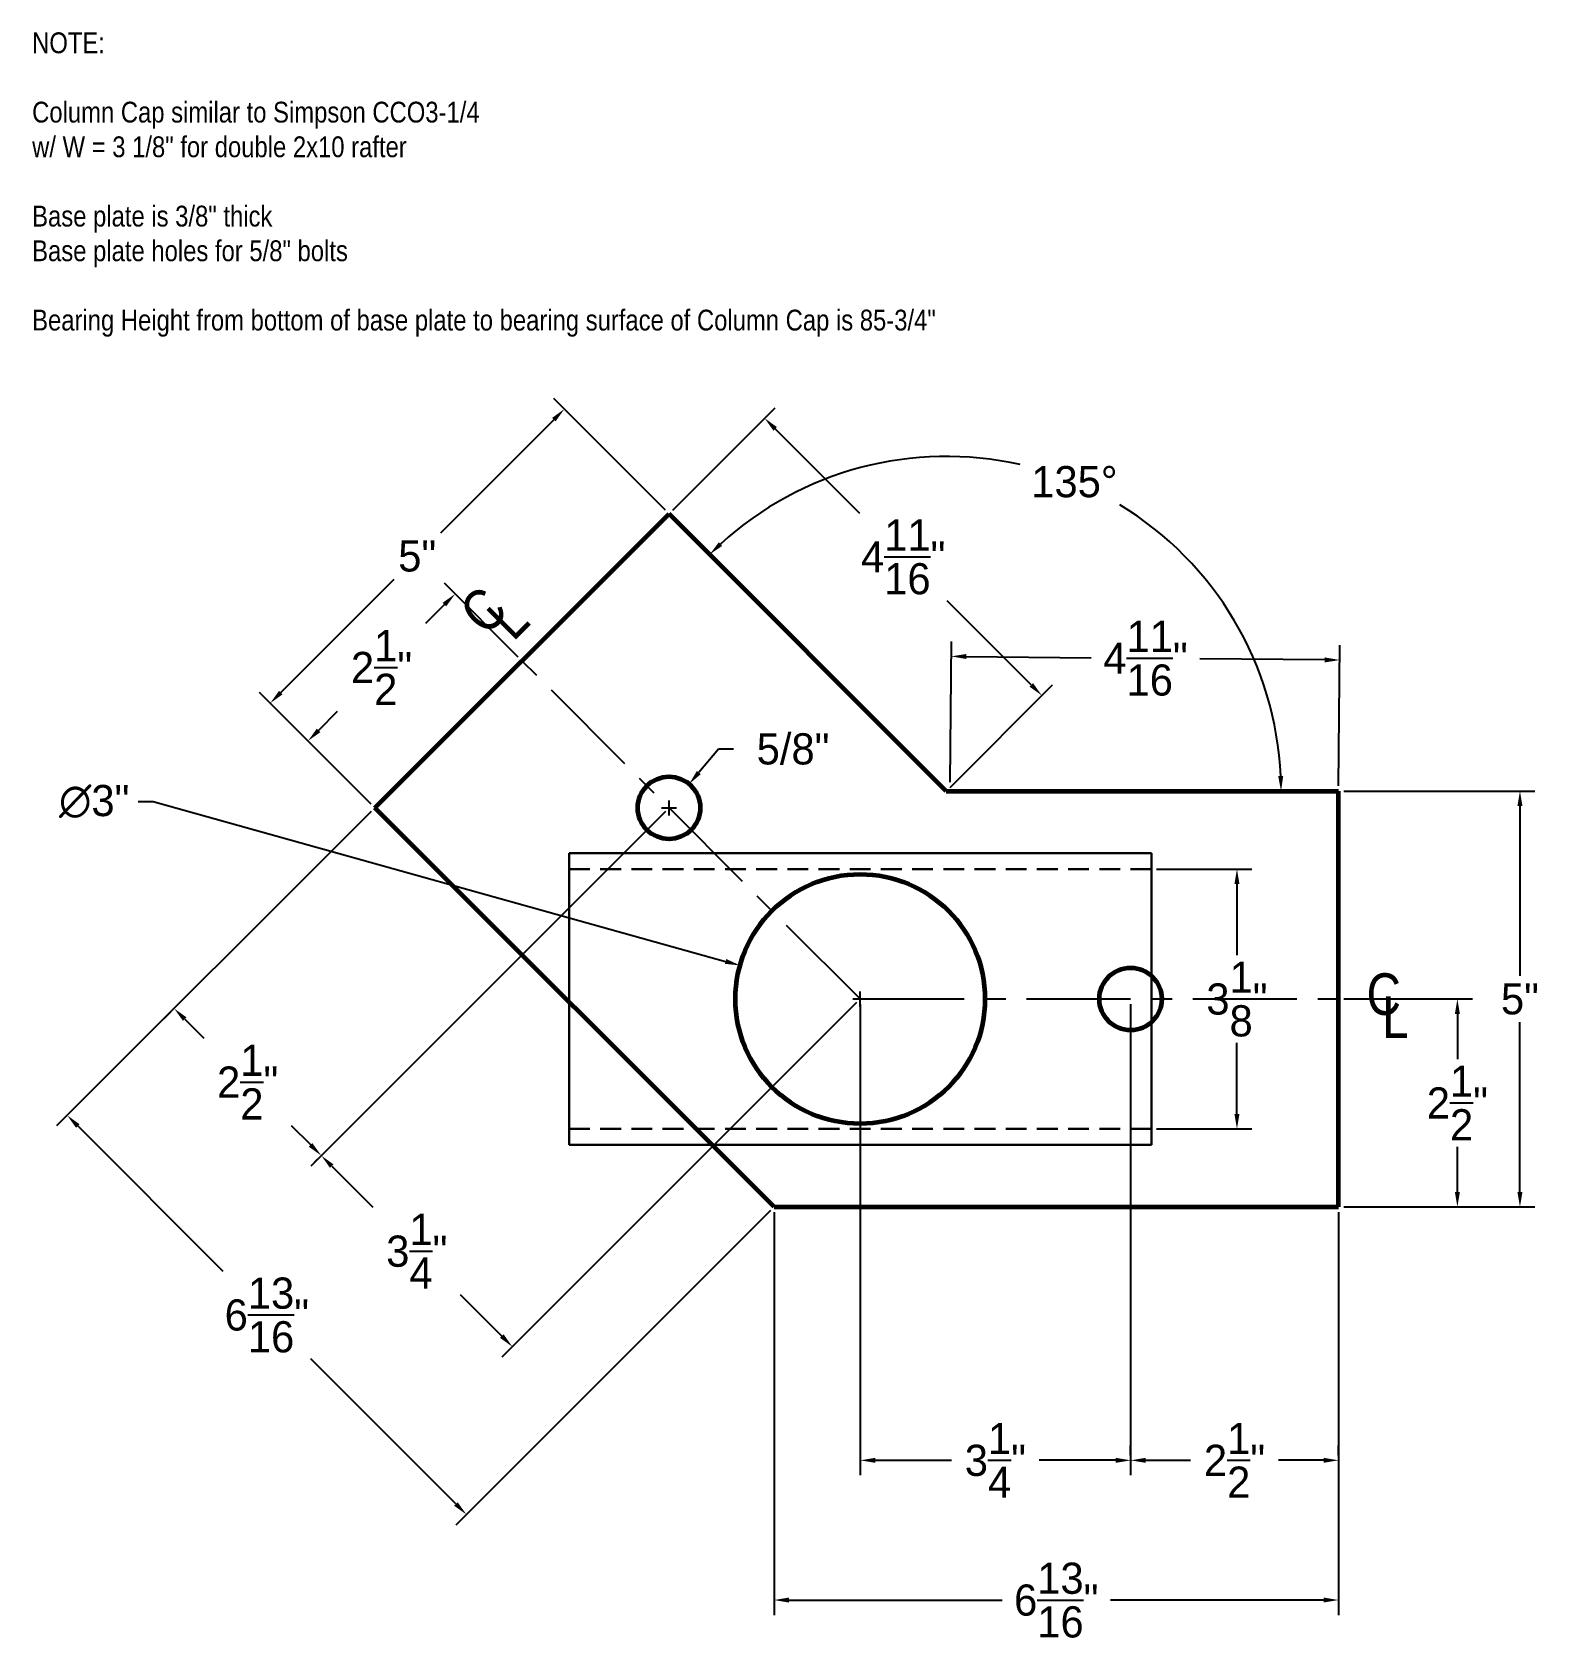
# Model space of a CAD drawing. Header units: inches. Extents: x 22832 to 50984, y 11340 to 27275.
# Drawn here: x 23273.77 to 23291.91, y 13954.39 to 13973.7 of the extents above; entities that cross this region are included whole.
import ezdxf

# ---------------------------------------------------------------- set-up
doc = ezdxf.new("R2010")
doc.units = ezdxf.units.IN
doc.header["$MEASUREMENT"] = 0
doc.linetypes.add('CENTER', pattern=[2, 1.25, -0.25, 0.25, -0.25])
doc.linetypes.add('HIDDEN', pattern=[0.375, 0.25, -0.125])
for name, color, linetype in [('CENTERLINE', 1, 'CENTER'), ('DIMENSIONS', 3, 'Continuous'), ('DIMENSIONS @ 1', 3, 'Continuous'), ('TEXT', 250, 'Continuous')]:
    doc.layers.add(name, color=color, linetype=linetype)
doc.layers.add('STEEL', color=5, linetype='Continuous', lineweight=9)
doc.styles.add('ARCHENTLTD', font='technical.ttf', dxfattribs={"height": 6})
doc.dimstyles.new('Annotative', dxfattribs={"dimscale": 0, "dimtxt": 0.18, "dimasz": 0.18, "dimexe": 0.18, "dimexo": 0.0625, "dimgap": 0.09, "dimtad": 0, "dimtih": 1, "dimtoh": 1, "dimdec": 4, "dimzin": 0, "dimdsep": 46, "dimtxsty": 'Standard', "dimcen": 0.09, "dimadec": 0, "dimazin": 0, "dimtfac": 1, "dimtdec": 4, "dimtofl": 0, "dimtmove": 0, "dimatfit": 3, "dimfxl": 1, "dimtolj": 1, "dimtzin": 0, "dimarcsym": 0})

msp = doc.modelspace()

# ---------------------------------------------------------------- texts
at = {"layer": 'DIMENSIONS', "insert": (23273.76581, 13973.696), "char_height": 0.25, "width": 11.5074541, "attachment_point": 1, "style": 'ARCHENTLTD'}
msp.add_mtext('NOTE:\\P\\PColumn Cap similar to Simpson CCO3-1/4\\Pw/ W = 3 1/8" for double 2x10 rafter\\P\\PBase plate is 3/8" thick\\PBase plate holes for 5/8" bolts\\P\\PBearing Height from bottom of base plate to bearing surface of Column Cap is 85-3/4"', dxfattribs=at)
at = {"layer": 'TEXT', "color": 7, "char_height": 0.5, "width": 0.916773, "attachment_point": 1, "style": 'ARCHENTLTD'}
for s, insert, rotation in [('C', (23278.86656, 13966.7792), 45.000139), ('L', (23279.19494, 13966.71712), 45.000139), ('C', (23289.80732, 13962.38256), 0.000139), ('L', (23289.99562, 13962.10645), 0.000139)]:
    msp.add_mtext(s, dxfattribs=dict(at, insert=insert, rotation=rotation))

# ---------------------------------------------------------------- blocks, each defined once
blk = doc.blocks.new('*D57')
at = {"layer": 'DIMENSIONS', "color": 0, "lineweight": -2}
for p, q in [((23281.378, 13964.328), (23277.114, 13960.064)), ((23283.676, 13962.03), (23279.412, 13957.766)), ((23277.368, 13960.064), (23277.862, 13959.57)), ((23279.412, 13958.021), (23278.917, 13958.515))]:
    blk.add_line(p, q, dxfattribs=at)
at = {"layer": 'DIMENSIONS', "color": 0}
for points in [[(23277.389, 13960.085), (23277.347, 13960.043), (23277.241, 13960.191)], [(23279.433, 13958.042), (23279.391, 13957.999), (23279.539, 13957.893)]]:
    blk.add_solid(points, dxfattribs=at)
at = {"layer": 'DIMENSIONS', "color": 0, "insert": (23278.39, 13959.042), "char_height": 0.375, "attachment_point": 5}
blk.add_mtext('\\A1;3{\\H1.000000x;\\S1/4;}"', dxfattribs=at)
blk = doc.blocks.new('*D58')
at = {"layer": 'DIMENSIONS', "color": 0, "lineweight": -2}
for p, q in [((23283.72, 13962.012), (23283.72, 13956.347)), ((23286.97, 13962.012), (23286.97, 13956.347)), ((23283.9, 13956.527), (23284.817, 13956.527)), ((23286.79, 13956.527), (23285.872, 13956.527))]:
    blk.add_line(p, q, dxfattribs=at)
at = {"layer": 'DIMENSIONS', "color": 0}
for points in [[(23283.9, 13956.557), (23283.9, 13956.497), (23283.72, 13956.527)], [(23286.79, 13956.557), (23286.79, 13956.497), (23286.97, 13956.527)]]:
    blk.add_solid(points, dxfattribs=at)
at = {"layer": 'DIMENSIONS', "color": 0, "insert": (23285.345, 13956.527), "char_height": 0.375, "attachment_point": 5}
blk.add_mtext('\\A1;3{\\H1.000000x;\\S1/4;}"', dxfattribs=at)
blk = doc.blocks.new('*D59')
at = {"layer": 'DIMENSIONS', "color": 0, "lineweight": -2}
for p, q in [((23289.532, 13964.574), (23291.831, 13964.574)), ((23291.651, 13964.394), (23291.651, 13962.352)), ((23291.651, 13959.754), (23291.651, 13961.797)), ((23289.532, 13959.574), (23291.831, 13959.574))]:
    blk.add_line(p, q, dxfattribs=at)
at = {"layer": 'DIMENSIONS', "color": 0}
for points in [[(23291.621, 13964.394), (23291.681, 13964.394), (23291.651, 13964.574)], [(23291.621, 13959.754), (23291.681, 13959.754), (23291.651, 13959.574)]]:
    blk.add_solid(points, dxfattribs=at)
at = {"layer": 'DIMENSIONS', "color": 0, "insert": (23291.651, 13962.074), "char_height": 0.375, "attachment_point": 5}
blk.add_mtext('\\A1;5"', dxfattribs=at)
blk = doc.blocks.new('*D60')
at = {"layer": 'DIMENSIONS', "color": 0, "lineweight": -2}
for p, q in [((23281.378, 13967.952), (23280.036, 13969.294)), ((23280.036, 13969.039), (23278.673, 13967.676)), ((23276.755, 13965.758), (23278.118, 13967.121)), ((23277.842, 13964.417), (23276.5, 13965.758))]:
    blk.add_line(p, q, dxfattribs=at)
at = {"layer": 'DIMENSIONS', "color": 0}
for points in [[(23280.015, 13969.06), (23280.057, 13969.018), (23280.163, 13969.167)], [(23276.734, 13965.78), (23276.776, 13965.737), (23276.628, 13965.631)]]:
    blk.add_solid(points, dxfattribs=at)
at = {"layer": 'DIMENSIONS', "color": 0, "insert": (23278.395, 13967.399), "char_height": 0.375, "attachment_point": 5}
blk.add_mtext('\\A1;5"', dxfattribs=at)
blk = doc.blocks.new('*D61')
at = {"layer": 'DIMENSIONS', "color": 0, "lineweight": -2}
for p, q in [((23281.466, 13967.952), (23282.698, 13969.184)), ((23282.698, 13968.929), (23283.71, 13967.917)), ((23285.777, 13965.85), (23284.765, 13966.862)), ((23284.8, 13964.618), (23286.031, 13965.85))]:
    blk.add_line(p, q, dxfattribs=at)
at = {"layer": 'DIMENSIONS', "color": 0}
for points in [[(23282.719, 13968.951), (23282.677, 13968.908), (23282.571, 13969.057)], [(23285.798, 13965.871), (23285.756, 13965.829), (23285.904, 13965.723)]]:
    blk.add_solid(points, dxfattribs=at)
at = {"layer": 'DIMENSIONS', "color": 0, "insert": (23284.237, 13967.39), "char_height": 0.375, "attachment_point": 5}
blk.add_mtext('\\A1;4{\\H1.000000x;\\S11/16;}"', dxfattribs=at)
blk = doc.blocks.new('*D62')
at = {"layer": 'DIMENSIONS', "color": 0, "lineweight": -2}
for p, q in [((23277.842, 13964.328), (23274.06, 13960.547)), ((23274.315, 13960.547), (23276.059, 13958.802)), ((23282.64, 13959.53), (23278.859, 13955.748)), ((23278.859, 13956.003), (23277.114, 13957.747))]:
    blk.add_line(p, q, dxfattribs=at)
at = {"layer": 'DIMENSIONS', "color": 0}
for points in [[(23274.336, 13960.568), (23274.294, 13960.525), (23274.188, 13960.674)], [(23278.88, 13956.024), (23278.837, 13955.982), (23278.986, 13955.876)]]:
    blk.add_solid(points, dxfattribs=at)
at = {"layer": 'DIMENSIONS', "color": 0, "insert": (23276.587, 13958.275), "char_height": 0.375, "attachment_point": 5}
blk.add_mtext('\\A1;6{\\H1.000000x;\\S13/16;}"', dxfattribs=at)
blk = doc.blocks.new('*D63')
at = {"layer": 'DIMENSIONS', "color": 0, "lineweight": -2}
for p, q in [((23284.8, 13964.681), (23284.816, 13966.374)), ((23289.47, 13964.637), (23289.486, 13966.33)), ((23284.995, 13966.192), (23286.497, 13966.178)), ((23289.305, 13966.151), (23287.802, 13966.166))]:
    blk.add_line(p, q, dxfattribs=at)
at = {"layer": 'DIMENSIONS', "color": 0}
for points in [[(23284.995, 13966.222), (23284.994, 13966.162), (23284.815, 13966.194)], [(23289.305, 13966.181), (23289.305, 13966.121), (23289.485, 13966.15)]]:
    blk.add_solid(points, dxfattribs=at)
at = {"layer": 'DIMENSIONS', "color": 0, "insert": (23287.15, 13966.172), "char_height": 0.375, "attachment_point": 5}
blk.add_mtext('\\A1;4{\\H1.000000x;\\S11/16;}"', dxfattribs=at)
blk = doc.blocks.new('*D64')
at = {"layer": 'DIMENSIONS', "color": 0, "lineweight": -2}
for p, q in [((23282.684, 13959.512), (23282.684, 13954.667)), ((23289.47, 13959.512), (23289.47, 13954.667)), ((23282.864, 13954.847), (23285.425, 13954.847)), ((23289.29, 13954.847), (23286.73, 13954.847))]:
    blk.add_line(p, q, dxfattribs=at)
at = {"layer": 'DIMENSIONS', "color": 0}
for points in [[(23282.864, 13954.877), (23282.864, 13954.817), (23282.684, 13954.847)], [(23289.29, 13954.877), (23289.29, 13954.817), (23289.47, 13954.847)]]:
    blk.add_solid(points, dxfattribs=at)
at = {"layer": 'DIMENSIONS', "color": 0, "insert": (23286.077, 13954.847), "char_height": 0.375, "attachment_point": 5}
blk.add_mtext('\\A1;6{\\H1.000000x;\\S13/16;}"', dxfattribs=at)
blk = doc.blocks.new('*D65')
at = {"layer": 'DIMENSIONS', "color": 0, "lineweight": -2}
for p, q in [((23286.97, 13956.589), (23286.97, 13956.707)), ((23289.47, 13956.589), (23289.47, 13956.707)), ((23287.15, 13956.527), (23287.692, 13956.527)), ((23289.29, 13956.527), (23288.747, 13956.527))]:
    blk.add_line(p, q, dxfattribs=at)
at = {"layer": 'DIMENSIONS', "color": 0}
for points in [[(23287.15, 13956.557), (23287.15, 13956.497), (23286.97, 13956.527)], [(23289.29, 13956.557), (23289.29, 13956.497), (23289.47, 13956.527)]]:
    blk.add_solid(points, dxfattribs=at)
at = {"layer": 'DIMENSIONS', "color": 0, "insert": (23288.22, 13956.527), "char_height": 0.375, "attachment_point": 5}
blk.add_mtext('\\A1;2{\\H1.000000x;\\S1/2;}"', dxfattribs=at)
blk = doc.blocks.new('*D66')
at = {"layer": 'DIMENSIONS', "color": 0, "lineweight": -2}
for p, q in [((23275.429, 13961.915), (23275.346, 13961.832)), ((23275.6, 13961.832), (23275.83, 13961.603)), ((23277.114, 13960.319), (23276.885, 13960.548)), ((23277.197, 13960.147), (23277.114, 13960.064))]:
    blk.add_line(p, q, dxfattribs=at)
at = {"layer": 'DIMENSIONS', "color": 0}
for points in [[(23275.622, 13961.853), (23275.579, 13961.811), (23275.473, 13961.959)], [(23277.135, 13960.34), (23277.092, 13960.298), (23277.241, 13960.191)]]:
    blk.add_solid(points, dxfattribs=at)
at = {"layer": 'DIMENSIONS', "color": 0, "insert": (23276.357, 13961.075), "char_height": 0.375, "attachment_point": 5}
blk.add_mtext('\\A1;2{\\H1.000000x;\\S1/2;}"', dxfattribs=at)
blk = doc.blocks.new('*D67')
at = {"layer": 'DIMENSIONS', "color": 0, "lineweight": -2}
for start, end in [(77.2604, 132.4367), (2.5633, 58.7502)]:
    blk.add_arc((23284.755, 13964.574), 4.024, start, end, dxfattribs=at)
at = {"layer": 'DIMENSIONS', "color": 0}
for points in [[(23282.061, 13967.522), (23282.02, 13967.566), (23281.91, 13967.419)], [(23288.805, 13964.755), (23288.745, 13964.754), (23288.779, 13964.574)]]:
    blk.add_solid(points, dxfattribs=at)
at = {"layer": 'DIMENSIONS', "color": 0, "insert": (23286.295, 13968.292), "char_height": 0.375, "attachment_point": 5}
blk.add_mtext('\\A1;135°', dxfattribs=at)
blk = doc.blocks.new('*D68')
at = {"layer": 'DIMENSIONS', "color": 0, "lineweight": -2}
for p, q in [((23287.282, 13963.637), (23288.429, 13963.637)), ((23288.249, 13963.457), (23288.249, 13962.602)), ((23288.249, 13960.692), (23288.249, 13961.547)), ((23287.282, 13960.512), (23288.429, 13960.512))]:
    blk.add_line(p, q, dxfattribs=at)
at = {"layer": 'DIMENSIONS', "color": 0}
for points in [[(23288.219, 13963.457), (23288.279, 13963.457), (23288.249, 13963.637)], [(23288.219, 13960.692), (23288.279, 13960.692), (23288.249, 13960.512)]]:
    blk.add_solid(points, dxfattribs=at)
at = {"layer": 'DIMENSIONS', "color": 0, "insert": (23288.249, 13962.074), "char_height": 0.375, "attachment_point": 5}
blk.add_mtext('\\A1;3{\\H1.000000x;\\S1/8;}"', dxfattribs=at)
blk = doc.blocks.new('*D69')
at = {"layer": 'DIMENSIONS', "color": 0, "lineweight": -2}
for p, q in [((23289.532, 13962.074), (23291.079, 13962.074)), ((23290.899, 13961.894), (23290.899, 13961.352)), ((23290.899, 13959.754), (23290.899, 13960.297)), ((23289.532, 13959.574), (23291.079, 13959.574))]:
    blk.add_line(p, q, dxfattribs=at)
at = {"layer": 'DIMENSIONS', "color": 0}
for points in [[(23290.869, 13961.894), (23290.929, 13961.894), (23290.899, 13962.074)], [(23290.869, 13959.754), (23290.929, 13959.754), (23290.899, 13959.574)]]:
    blk.add_solid(points, dxfattribs=at)
at = {"layer": 'DIMENSIONS', "color": 0, "insert": (23290.899, 13960.824), "char_height": 0.375, "attachment_point": 5}
blk.add_mtext('\\A1;2{\\H1.000000x;\\S1/2;}"', dxfattribs=at)
blk = doc.blocks.new('*D70')
at = {"layer": 'DIMENSIONS', "color": 0, "lineweight": -2}
for p, q in [((23279.61, 13966.184), (23278.723, 13967.072)), ((23278.723, 13966.817), (23278.493, 13966.588)), ((23277.209, 13965.304), (23277.438, 13965.533)), ((23277.842, 13964.417), (23276.955, 13965.304))]:
    blk.add_line(p, q, dxfattribs=at)
at = {"layer": 'DIMENSIONS', "color": 0}
for points in [[(23278.701, 13966.838), (23278.744, 13966.796), (23278.85, 13966.944)], [(23277.188, 13965.325), (23277.231, 13965.283), (23277.082, 13965.177)]]:
    blk.add_solid(points, dxfattribs=at)
at = {"layer": 'DIMENSIONS', "color": 0, "insert": (23277.966, 13966.06), "char_height": 0.375, "attachment_point": 5}
blk.add_mtext('\\A1;2{\\H1.000000x;\\S1/2;}"', dxfattribs=at)
blk = doc.blocks.new('*D142')
at = {"layer": 'DIMENSIONS', "color": 0, "lineweight": -2}
for p, q in [((23282.018, 13965.079), (23281.78, 13964.796)), ((23282.198, 13965.079), (23282.018, 13965.079)), ((23281.422, 13964.282), (23281.422, 13964.462)), ((23281.332, 13964.372), (23281.512, 13964.372))]:
    blk.add_line(p, q, dxfattribs=at)
at = {"layer": 'DIMENSIONS', "color": 0, "lineweight": 9}
blk.add_solid([(23281.757, 13964.816), (23281.803, 13964.777), (23281.664, 13964.659)], dxfattribs=at)
at = {"layer": 'DIMENSIONS', "color": 0, "insert": (23282.913, 13965.079), "char_height": 0.375, "attachment_point": 5}
blk.add_mtext('\\A1;5/8"', dxfattribs=at)
blk = doc.blocks.new('*D72')
at = {"layer": 'DIMENSIONS', "color": 0, "lineweight": -2}
for p, q in [((23275.039, 13964.448), (23275.219, 13964.448)), ((23275.219, 13964.448), (23282.102, 13962.526)), ((23283.72, 13961.984), (23283.72, 13962.164)), ((23283.63, 13962.074), (23283.81, 13962.074))]:
    blk.add_line(p, q, dxfattribs=at)
at = {"layer": 'DIMENSIONS', "color": 0}
blk.add_solid([(23282.11, 13962.555), (23282.094, 13962.497), (23282.275, 13962.478)], dxfattribs=at)
at = {"layer": 'DIMENSIONS', "color": 0, "insert": (23274.512, 13964.448), "char_height": 0.375, "attachment_point": 5}
blk.add_mtext('\\A1;∅3"', dxfattribs=at)

# ---------------------------------------------------------------- dimensions: what is measured, and where the dimension line sits
at = {"layer": 'DIMENSIONS @ 1'}
for p1, p2, distance, picture, middle in [((23277.88625, 13964.37236), (23281.42178, 13967.90789), 1.78002, '*D60', (23278.39535, 13967.39878)), ((23281.42178, 13967.90789), (23284.75541, 13964.57426), 1.62454, '*D61', (23284.23732, 13967.3898)), ((23277.88625, 13964.37236), (23279.65401, 13966.14012), 1.1373, '*D70', (23277.96594, 13966.06043)), ((23289.46988, 13964.57426), (23284.79961, 13964.61845), -1.57556, '*D63', (23287.14965, 13966.17184)), ((23289.46988, 13964.57426), (23289.46988, 13959.57426), 2.18156, '*D59', (23291.65144, 13962.07426)), ((23277.88625, 13964.37236), (23282.68434, 13959.57426), -5.23047, '*D62', (23276.58679, 13958.27481)), ((23283.71988, 13962.07426), (23281.42178, 13964.37236), 5.91265, '*D57', (23278.38996, 13959.04243)), ((23287.21988, 13963.63676), (23287.21988, 13960.51176), 1.02962, '*D68', (23288.2495, 13962.07426)), ((23277.24091, 13960.19148), (23275.47314, 13961.95925), 0, '*D66', (23276.35702, 13961.07536)), ((23283.71988, 13962.07426), (23286.96988, 13962.07426), -5.5473, '*D58', (23285.34488, 13956.52696)), ((23289.46988, 13959.57426), (23289.46988, 13962.07426), -1.42871, '*D69', (23290.89859, 13960.82426)), ((23282.68434, 13959.57426), (23289.46988, 13959.57426), -4.72686, '*D64', (23286.07711, 13954.84739)), ((23286.96988, 13956.52696), (23289.46988, 13956.52696), 0, '*D65', (23288.21988, 13956.52696))]:
    dim = msp.add_aligned_dim(p1=p1, p2=p2, distance=distance, dimstyle='Annotative', override={"dimscale": 1, "dimtxt": 0.375, "dimlunit": 4, "dimtix": 0, "dimtofl": 0, "dimtmove": 0, "dimatfit": 3}, dxfattribs=at)
    dim.commit()
    dim.dimension.update_dxf_attribs({"geometry": picture, "text_midpoint": middle})
dim = msp.add_angular_dim_2l(base=(23287.60062, 13967.41947), line1=((23284.75541, 13964.57426), (23281.42178, 13967.90789)), line2=((23284.75541, 13964.57426), (23289.46988, 13964.57426)), dimstyle='Annotative', override={"dimscale": 1, "dimtxt": 0.375, "dimlunit": 4, "dimtix": 0, "dimtofl": 0, "dimtmove": 0, "dimatfit": 3}, dxfattribs=at)
dim.commit()
dim.dimension.update_dxf_attribs({"geometry": '*D67', "text_midpoint": (23286.29523, 13968.2917)})
dim = msp.add_diameter_dim_2p(p1=(23281.17984, 13964.08585), p2=(23281.66373, 13964.65887), text='5/8"', dimstyle='Annotative', override={"dimscale": 1, "dimtxt": 0.375, "dimlunit": 4, "dimtix": 0, "dimtofl": 0, "dimtmove": 0, "dimatfit": 3}, dxfattribs=at)
dim.commit()
dim.dimension.update_dxf_attribs({"geometry": '*D142', "text_midpoint": (23282.91345, 13965.07892), "dimtype": 163})
dim = msp.add_diameter_dim_2p(p1=(23285.16461, 13961.67082), p2=(23282.27515, 13962.4777), dimstyle='Annotative', override={"dimscale": 1, "dimtxt": 0.375, "dimlunit": 4, "dimtix": 0, "dimtofl": 0, "dimtmove": 0, "dimatfit": 3}, dxfattribs=at)
dim.commit()
dim.dimension.update_dxf_attribs({"geometry": '*D72', "text_midpoint": (23274.51189, 13964.448), "dimtype": 131})

# ---------------------------------------------------------------- linework, layer by layer
at = {"layer": 'CENTERLINE'}
for q in [(23279.30046, 13966.49368), (23289.96988, 13962.07426)]:
    msp.add_line((23283.71988, 13962.07426), q, dxfattribs=at)
at = {"layer": 'STEEL', "lineweight": 60}
for p, q in [((23277.88625, 13964.37236), (23281.42178, 13967.90789)), ((23284.75541, 13964.57426), (23281.42178, 13967.90789)), ((23284.75541, 13964.57426), (23289.46988, 13964.57426)), ((23289.46988, 13959.57426), (23289.46988, 13964.57426)), ((23282.68434, 13959.57426), (23277.88625, 13964.37236)), ((23282.68434, 13959.57426), (23289.46988, 13959.57426))]:
    msp.add_line(p, q, dxfattribs=at)
at = {"layer": 'STEEL', "color": 7, "lineweight": 30}
for p, q in [((23287.21988, 13963.82912), (23280.21988, 13963.82912)), ((23280.21988, 13963.82912), (23280.21988, 13960.3194)), ((23287.21988, 13963.82912), (23287.21988, 13960.3194)), ((23287.21988, 13960.3194), (23280.21988, 13960.3194))]:
    msp.add_line(p, q, dxfattribs=at)
at = {"layer": 'STEEL', "color": 7, "linetype": 'HIDDEN', "lineweight": 30}
for p, q in [((23287.21988, 13963.63676), (23280.21988, 13963.63676)), ((23287.21988, 13960.51176), (23280.21988, 13960.51176))]:
    msp.add_line(p, q, dxfattribs=at)
at = {"layer": 'STEEL', "lineweight": 60}
for centre, radius in [((23281.42178, 13964.37236), 0.375), ((23283.71988, 13962.07426), 1.5), ((23286.96988, 13962.07426), 0.375)]:
    msp.add_circle(centre, radius, dxfattribs=at)

msp.set_redraw_order([(e.dxf.handle, doc.entitydb.next_handle()) for e in msp.query("TEXT MTEXT ATTDEF DIMENSION ARC_DIMENSION")])  # texts and dimensions are drawn at this point

doc.saveas('drawing.dxf')
